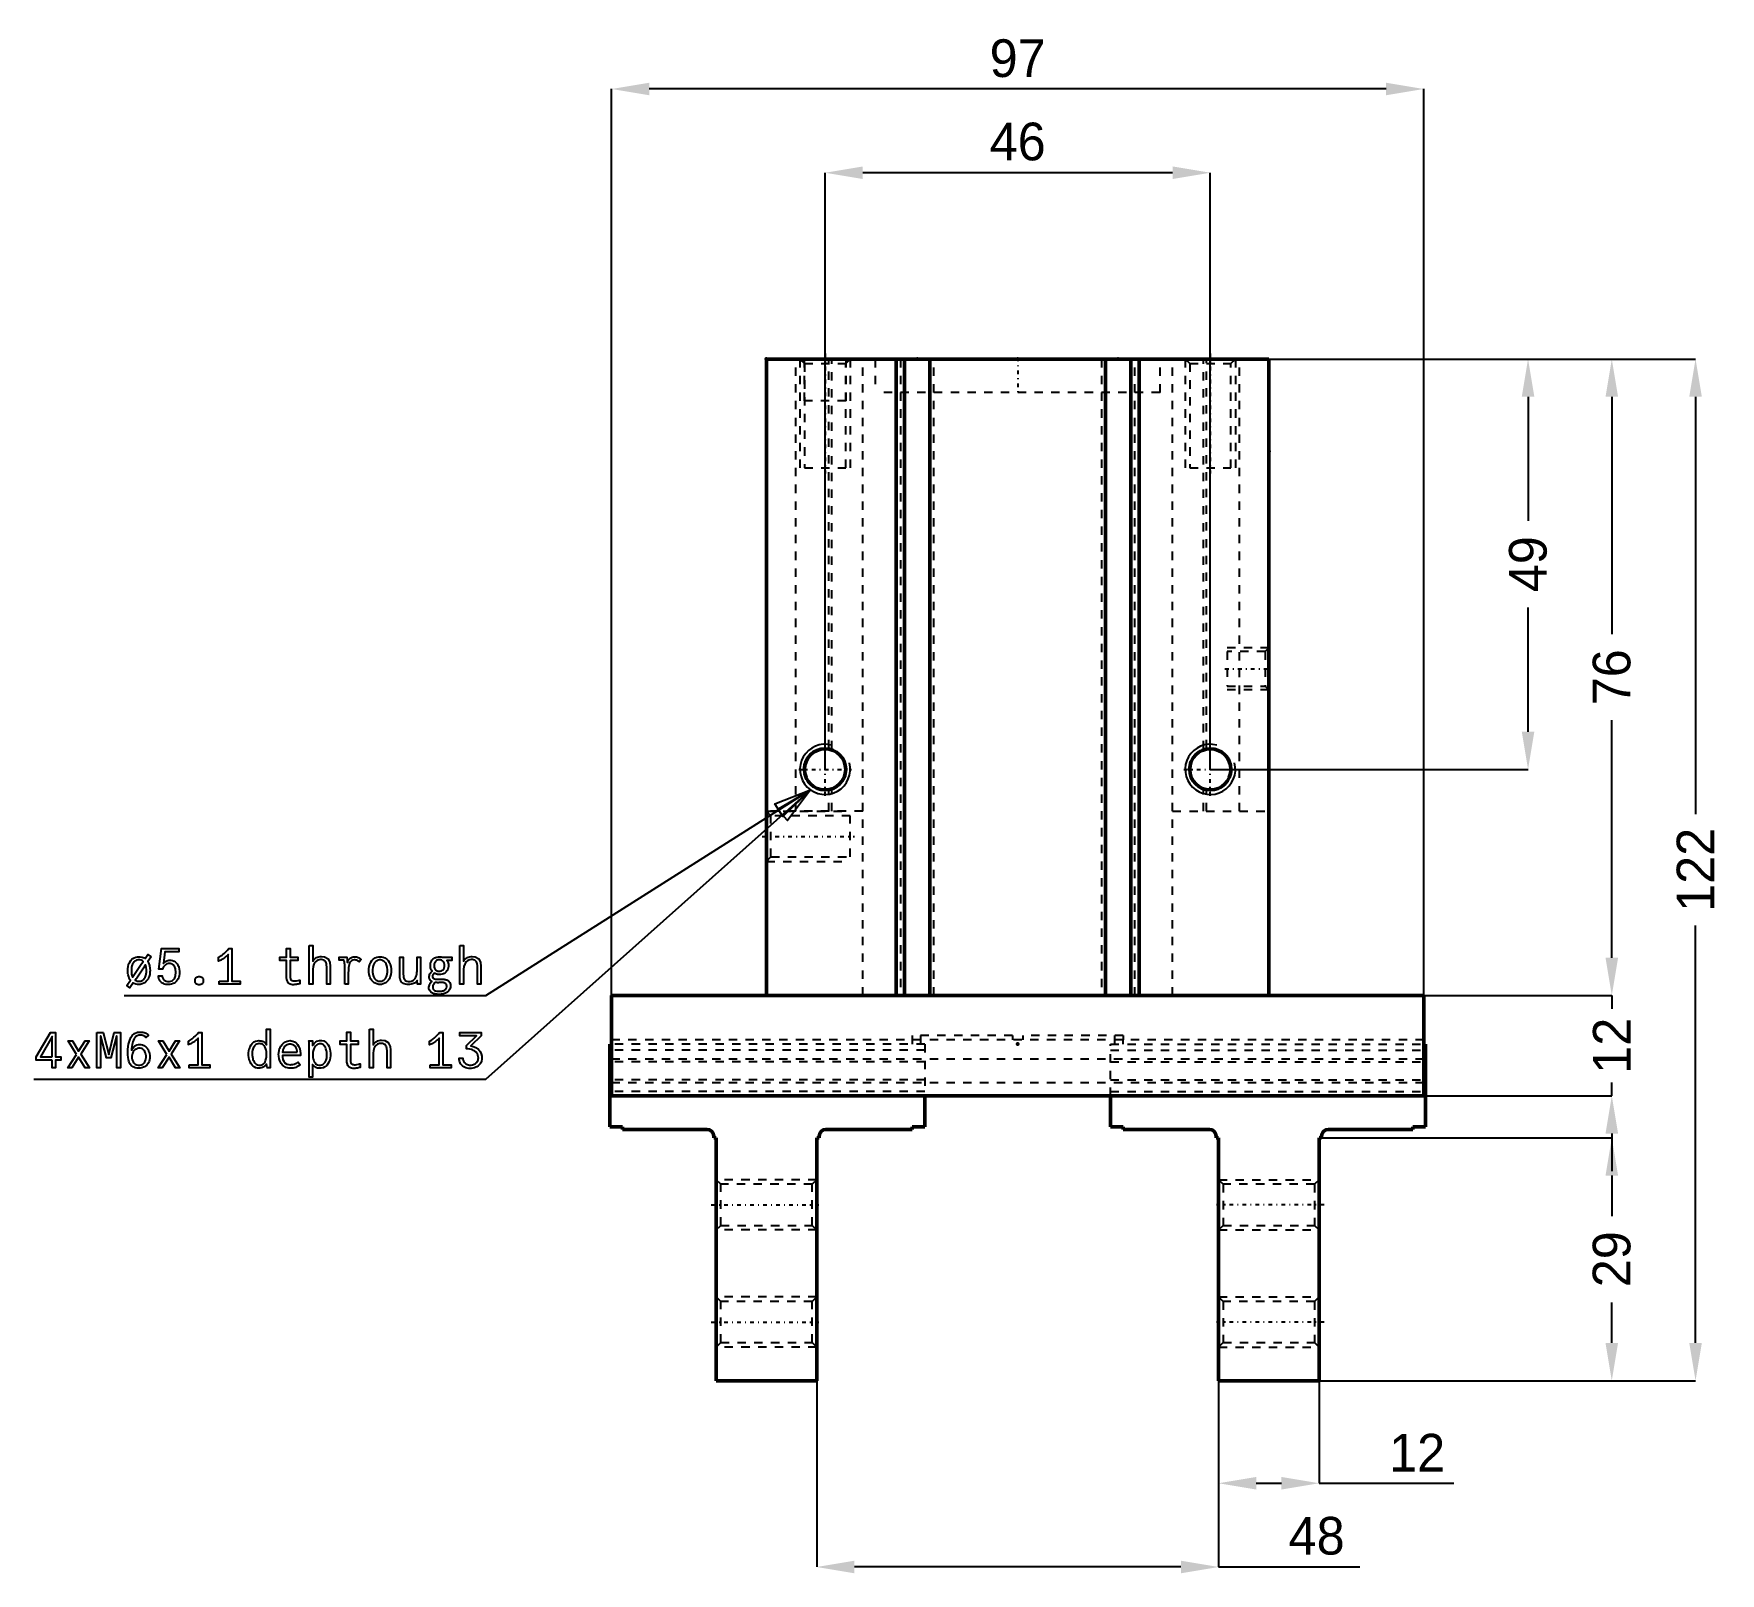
# Model space of a CAD drawing. Header units: millimetres. Extents: x -118 to 84, y -145 to 39.
import ezdxf

# ---------------------------------------------------------------- set-up
doc = ezdxf.new("R2010")
doc.units = ezdxf.units.MM
doc.linetypes.add('Center', pattern=[1.5, 0.45, -0.5, 0.05, -0.5])
doc.linetypes.add('Dashed', pattern=[2, 1, -1])
for name, color, linetype, lineweight in [('2d ConnectionPoints', 7, 'Continuous', 50), ('AM_0', 7, 'Continuous', 50), ('AM_4', 3, 'Continuous', 25), ('AM_5', 3, 'Continuous', 25), ('AM_7', 7, 'Center', 25), ('AM_9', 6, 'Dashed', 25)]:
    doc.layers.add(name, color=color, linetype=linetype, lineweight=lineweight)
doc.dimstyles.new('ISO-25', dxfattribs={"dimtxt": 2.5, "dimasz": 2.5, "dimexe": 1.25, "dimexo": 0.625, "dimtad": 1, "dimtxsty": 'Standard', "dimcen": 2.5, "dimadec": 0, "dimazin": 0, "dimtfac": 1, "dimtmove": 0, "dimatfit": 3, "dimfxl": 0, "dimarcsym": 0})

msp = doc.modelspace()

# ---------------------------------------------------------------- blocks, each defined once
blk = doc.blocks.new('1_MHZ2_32S_Finger_0__1_0_in_MHZ2_32S_48_0__4')
at = {"layer": 'AM_0'}
for p, q in [((-48.5, -81.8), (-48.7, -81.8)), ((-48.7, -81.8), (-48.7, -91.7)), ((-48.5, -82.53), (-48.7, -82.53)), ((-48.5, -87.47), (-48.7, -87.47)), ((-11.1, -88), (-11.1, -91.7)), ((-47.2, -91.7), (-48.7, -91.7)), ((-47.2, -91.7), (-47.2, -92)), ((-47.2, -92), (-37.1, -92)), ((-22.9, -92), (-12.6, -92)), ((-12.6, -92), (-12.6, -91.7)), ((-11.1, -91.7), (-12.6, -91.7)), ((-36.3, -92.8), (-36.3, -93)), ((-36.3, -93), (-36, -93)), ((-36, -93), (-36, -122)), ((-24, -122), (-24, -93)), ((-24, -93), (-23.7, -93)), ((-23.7, -93), (-23.7, -92.8)), ((-36, -122), (-24, -122))]:
    blk.add_line(p, q, dxfattribs=at)
for centre, start, end in [((-37.1, -92.8), 0, 90), ((-22.9, -92.8), 90, 180)]:
    blk.add_arc(centre, 0.8, start, end, dxfattribs=at)
at = {"layer": 'AM_4'}
for p, q in [((-48.5, -83.94), (-48.7, -83.94)), ((-48.5, -86.06), (-48.7, -86.06))]:
    blk.add_line(p, q, dxfattribs=at)
at = {"layer": 'AM_5', "linetype": 'Dashed'}
for p, q in [((-24, -98), (-36, -98)), ((-24, -104), (-36, -104)), ((-24, -112), (-36, -112)), ((-24, -118), (-36, -118))]:
    blk.add_line(p, q, dxfattribs=at)
at = {"layer": 'AM_7'}
for p, q in [((-36.6, -101), (-23.4, -101)), ((-36.6, -115), (-23.4, -115))]:
    blk.add_line(p, q, dxfattribs=at)
at = {"layer": 'AM_9'}
for p, q in [((-11.1, -81.8), (-48.5, -81.8)), ((-11.1, -82.53), (-48.5, -82.53)), ((-12.6, -81.3), (-12.6, -81.8)), ((-11.6, -80.8), (-11.6, -81.8)), ((-11.1, -81.8), (-11.1, -88)), ((-11.1, -83.94), (-48.5, -83.94)), ((-11.1, -86.06), (-48.5, -86.06)), ((-11.1, -87.47), (-48.5, -87.47)), ((-35.46, -98.54), (-36, -98)), ((-24.54, -98.54), (-35.46, -98.54)), ((-35.46, -103.46), (-35.46, -98.54)), ((-24, -98), (-24.54, -98.54)), ((-24.54, -103.46), (-24.54, -98.54)), ((-36, -104), (-35.46, -103.46)), ((-35.46, -103.46), (-24.54, -103.46)), ((-24.54, -103.46), (-24, -104)), ((-35.46, -112.54), (-36, -112)), ((-24.54, -112.54), (-35.46, -112.54)), ((-35.46, -117.46), (-35.46, -112.54)), ((-24, -112), (-24.54, -112.54)), ((-24.54, -117.46), (-24.54, -112.54)), ((-36, -118), (-35.46, -117.46)), ((-35.46, -117.46), (-24.54, -117.46)), ((-24.54, -117.46), (-24, -118))]:
    blk.add_line(p, q, dxfattribs=at)
blk = doc.blocks.new('2_MHZ2_32S_Finger_0__2_0_in_MHZ2_32S_48_0__4')
at = {"layer": 'AM_0'}
for p, q in [((48.5, -81.8), (48.7, -81.8)), ((48.5, -82.53), (48.7, -82.53)), ((48.7, -91.7), (48.7, -81.8)), ((11.1, -91.7), (11.1, -88)), ((48.5, -87.47), (48.7, -87.47)), ((11.1, -91.7), (12.6, -91.7)), ((12.6, -92), (12.6, -91.7)), ((22.9, -92), (12.6, -92)), ((47.2, -92), (37.1, -92)), ((47.2, -91.7), (47.2, -92)), ((47.2, -91.7), (48.7, -91.7)), ((23.7, -93), (23.7, -92.8)), ((24, -93), (23.7, -93)), ((24, -122), (24, -93)), ((36, -93), (36, -122)), ((36.3, -93), (36, -93)), ((36.3, -92.8), (36.3, -93)), ((36, -122), (24, -122))]:
    blk.add_line(p, q, dxfattribs=at)
for centre, start, end in [((22.9, -92.8), 0, 90), ((37.1, -92.8), 90, 180)]:
    blk.add_arc(centre, 0.8, start, end, dxfattribs=at)
at = {"layer": 'AM_4'}
for p, q in [((48.5, -83.94), (48.7, -83.94)), ((48.5, -86.06), (48.7, -86.06))]:
    blk.add_line(p, q, dxfattribs=at)
at = {"layer": 'AM_5', "linetype": 'Dashed'}
for p, q in [((24, -98), (36, -98)), ((24, -104), (36, -104)), ((24, -112), (36, -112)), ((24, -118), (36, -118))]:
    blk.add_line(p, q, dxfattribs=at)
at = {"layer": 'AM_7'}
for p, q in [((36.6, -101), (23.4, -101)), ((36.6, -115), (23.4, -115))]:
    blk.add_line(p, q, dxfattribs=at)
at = {"layer": 'AM_9'}
for p, q in [((11.1, -81.8), (48.5, -81.8)), ((11.1, -88), (11.1, -81.8)), ((11.1, -82.53), (48.5, -82.53)), ((11.6, -81.8), (11.6, -80.8)), ((12.6, -81.8), (12.6, -81.3)), ((11.1, -83.94), (48.5, -83.94)), ((11.1, -86.06), (48.5, -86.06)), ((11.1, -87.47), (48.5, -87.47)), ((24.54, -98.54), (24, -98)), ((35.46, -98.54), (24.54, -98.54)), ((24.54, -98.54), (24.54, -103.46)), ((36, -98), (35.46, -98.54)), ((35.46, -98.54), (35.46, -103.46)), ((24, -104), (24.54, -103.46)), ((24.54, -103.46), (35.46, -103.46)), ((35.46, -103.46), (36, -104)), ((24.54, -112.54), (24, -112)), ((35.46, -112.54), (24.54, -112.54)), ((24.54, -112.54), (24.54, -117.46)), ((36, -112), (35.46, -112.54)), ((35.46, -112.54), (35.46, -117.46)), ((24, -118), (24.54, -117.46)), ((24.54, -117.46), (35.46, -117.46)), ((35.46, -117.46), (36, -118))]:
    blk.add_line(p, q, dxfattribs=at)
blk = doc.blocks.new('3_MHZ2_32S_Body_0__0_in_MHZ2_32S_48_0__4')
at = {"layer": 'AM_0'}
for p, q in [((30, 0), (-30, 0)), ((-30, -76), (-30, 0)), ((-14.5, -76), (-14.5, 0)), ((-13.5, 0), (-13.5, -76)), ((-10.5, -76), (-10.5, 0)), ((10.5, 0), (10.5, -76)), ((13.5, -76), (13.5, 0)), ((14.5, -76), (14.5, 0)), ((30, -76), (30, 0)), ((-48.5, -76), (-48.5, -88)), ((48.5, -76), (-48.5, -76)), ((48.5, -76), (48.5, -88)), ((48.5, -88), (-48.5, -88))]:
    blk.add_line(p, q, dxfattribs=at)
for centre in [(-23, -49), (23, -49)]:
    blk.add_circle(centre, 2.46, dxfattribs=at)
at = {"layer": 'AM_5', "linetype": 'Dashed'}
for p, q in [((20, 0), (20, -13)), ((26, 0), (26, -13)), ((-26, 0), (-26, -13)), ((-20, 0), (-20, -13)), ((30, -34.5), (25, -34.5)), ((30, -39.5), (25, -39.5)), ((-30, -54), (-20, -54)), ((-30, -60), (-20, -60))]:
    blk.add_line(p, q, dxfattribs=at)
at = {"layer": 'AM_5'}
for centre in [(-23, -49), (23, -49)]:
    blk.add_arc(centre, 3, 75, 15, dxfattribs=at)
at = {"layer": 'AM_7'}
for p, q in [((-23, 0.65), (-23, -13.65)), ((0, 0.2), (0, -4.2)), ((23, 0.65), (23, -13.65)), ((24.75, -37), (30.25, -37)), ((-23, -52.15), (-23, -45.85)), ((23, -52.15), (23, -45.85)), ((-26.15, -49), (-19.85, -49)), ((19.85, -49), (26.15, -49)), ((-30.5, -57), (-19.5, -57))]:
    blk.add_line(p, q, dxfattribs=at)
at = {"layer": 'AM_9'}
for p, q in [((-26.5, -54), (-26.5, 0)), ((-25.5, 0), (-25.5, -5)), ((-22.55, -46.49), (-22.55, 0)), ((-22.2, -46.58), (-22.2, 0)), ((-20.5, -5), (-20.5, 0)), ((-18.5, -76), (-18.5, 0)), ((-17, 0), (-17, -4)), ((-14, 0), (-14, -76)), ((-10, -76), (-10, 0)), ((10, 0), (10, -76)), ((14, -76), (14, 0)), ((17, -4), (17, 0)), ((18.5, -76), (18.5, 0)), ((20, 0), (20.54, -0.54)), ((22.2, -46.58), (22.2, 0)), ((22.55, -46.49), (22.55, 0)), ((25.46, -0.54), (26, 0)), ((26.5, -54), (26.5, 0)), ((-26, 0), (-25.46, -0.54)), ((-25.46, -0.54), (-25.46, -13)), ((-25.46, -0.54), (-20.54, -0.54)), ((-20.54, -0.54), (-20, 0)), ((-20.54, -13), (-20.54, -0.54)), ((20.54, -0.54), (20.54, -13)), ((20.54, -0.54), (25.46, -0.54)), ((25.46, -13), (25.46, -0.54)), ((17, -4), (-17, -4)), ((-20.5, -5), (-25.5, -5)), ((-25.46, -13), (-20.54, -13)), ((20.54, -13), (25.46, -13)), ((25, -34.93), (25, -39.07)), ((29.57, -34.93), (25, -34.93)), ((30, -34.5), (29.57, -34.93)), ((29.57, -34.93), (29.57, -39.07)), ((25, -39.07), (29.57, -39.07)), ((29.57, -39.07), (30, -39.5)), ((-22.55, -54), (-22.55, -51.51)), ((-22.2, -54), (-22.2, -51.42)), ((22.2, -54), (22.2, -51.42)), ((22.55, -54), (22.55, -51.51)), ((-18.5, -54), (-30, -54)), ((-29.46, -54.54), (-30, -54)), ((18.5, -54), (30, -54)), ((-20, -54.54), (-29.46, -54.54)), ((-29.46, -59.46), (-29.46, -54.54)), ((-20, -59.46), (-20, -54.54)), ((-30, -60), (-29.46, -59.46)), ((-29.46, -59.46), (-20, -59.46)), ((48.5, -81.3), (-48.5, -81.3)), ((-0.6, -80.8), (-12.6, -80.8)), ((-12.6, -80.8), (-12.6, -81.3)), ((-0.6, -80.8), (-0.6, -81.3)), ((0.6, -80.8), (0.6, -81.3)), ((12.6, -80.8), (0.6, -80.8)), ((12.6, -80.8), (12.6, -81.3)), ((-48.5, -83.55), (48.5, -83.55)), ((48.5, -86.45), (-48.5, -86.45))]:
    blk.add_line(p, q, dxfattribs=at)
for centre in [(-23, -49), (23, -49)]:
    blk.add_circle(centre, 2.55, dxfattribs=at)
blk = doc.blocks.new('*D4')
at = {"layer": 'AM_5', "color": 0, "lineweight": -2}
for p, q in [((30, 0), (60.95, 0)), ((60.95, -4.5), (60.95, -19.32)), ((60.95, -44.5), (60.95, -29.68)), ((23, -49), (60.95, -49))]:
    blk.add_line(p, q, dxfattribs=at)
at = {"layer": 'AM_5', "color": 0}
for points in [[(61.7, -4.5), (60.2, -4.5), (60.95, 0)], [(60.2, -44.5), (61.7, -44.5), (60.95, -49)]]:
    blk.add_solid(points, dxfattribs=at)
at = {"layer": 'Defpoints', "color": 0}
for p in [(30, 0), (60.95, 0), (23, -49)]:
    blk.add_point(p, dxfattribs=at)
at = {"layer": 'AM_5', "color": 0, "insert": (60.95, -24.5), "char_height": 4.5, "attachment_point": 5, "rotation": 90}
blk.add_mtext('49', dxfattribs=at)
blk = doc.blocks.new('*D5')
at = {"layer": 'AM_5', "color": 0, "lineweight": -2}
for p, q in [((30, 0), (70.95, 0)), ((70.95, -4.5), (70.95, -32.87)), ((70.95, -71.5), (70.95, -43.13)), ((48.5, -76), (70.95, -76))]:
    blk.add_line(p, q, dxfattribs=at)
at = {"layer": 'AM_5', "color": 0}
for points in [[(71.7, -4.5), (70.2, -4.5), (70.95, 0)], [(70.2, -71.5), (71.7, -71.5), (70.95, -76)]]:
    blk.add_solid(points, dxfattribs=at)
at = {"layer": 'Defpoints', "color": 0}
for p in [(30, 0), (48.5, -76), (70.95, -76)]:
    blk.add_point(p, dxfattribs=at)
at = {"layer": 'AM_5', "color": 0, "insert": (70.95, -38), "char_height": 4.5, "attachment_point": 5, "rotation": 90}
blk.add_mtext('76', dxfattribs=at)
blk = doc.blocks.new('*D6')
at = {"layer": 'AM_5', "color": 0, "lineweight": -2}
for p, q in [((-30, 0), (80.95, 0)), ((80.95, -4.5), (80.95, -54.36)), ((80.95, -117.5), (80.95, -67.64)), ((36, -122), (80.95, -122))]:
    blk.add_line(p, q, dxfattribs=at)
at = {"layer": 'AM_5', "color": 0}
for points in [[(81.7, -4.5), (80.2, -4.5), (80.95, 0)], [(80.2, -117.5), (81.7, -117.5), (80.95, -122)]]:
    blk.add_solid(points, dxfattribs=at)
at = {"layer": 'Defpoints', "color": 0}
for p in [(-30, 0), (80.95, 0), (36, -122)]:
    blk.add_point(p, dxfattribs=at)
at = {"layer": 'AM_5', "color": 0, "insert": (80.95, -61), "char_height": 4.5, "attachment_point": 5, "rotation": 90}
blk.add_mtext('122', dxfattribs=at)
blk = doc.blocks.new('*D7')
at = {"layer": 'AM_5', "color": 0, "lineweight": -2}
for p, q in [((-48.5, -88), (-48.5, 32.25)), ((44, 32.25), (-44, 32.25)), ((48.5, -76), (48.5, 32.25))]:
    blk.add_line(p, q, dxfattribs=at)
at = {"layer": 'AM_5', "color": 0}
for points in [[(-44, 33), (-44, 31.5), (-48.5, 32.25)], [(44, 31.5), (44, 33), (48.5, 32.25)]]:
    blk.add_solid(points, dxfattribs=at)
at = {"layer": 'Defpoints', "color": 0}
for p in [(-48.5, 32.25), (48.5, -76), (-48.5, -88)]:
    blk.add_point(p, dxfattribs=at)
at = {"layer": 'AM_5', "color": 0, "insert": (0, 35.9), "char_height": 4.5, "attachment_point": 5}
blk.add_mtext('97', dxfattribs=at)
blk = doc.blocks.new('*D8')
at = {"layer": 'AM_5', "color": 0, "lineweight": -2}
for p, q in [((24, -122), (24, -134.25)), ((36, -122), (36, -134.25)), ((28.5, -134.25), (31.5, -134.25)), ((36, -134.25), (52.09, -134.25))]:
    blk.add_line(p, q, dxfattribs=at)
at = {"layer": 'AM_5', "color": 0}
for points in [[(28.5, -133.5), (28.5, -135), (24, -134.25)], [(31.5, -135), (31.5, -133.5), (36, -134.25)]]:
    blk.add_solid(points, dxfattribs=at)
at = {"layer": 'Defpoints', "color": 0}
for p in [(24, -122), (36, -122), (36, -134.25)]:
    blk.add_point(p, dxfattribs=at)
at = {"layer": 'AM_5', "color": 0, "insert": (47.7, -130.6), "char_height": 4.5, "attachment_point": 5}
blk.add_mtext('12', dxfattribs=at)
blk = doc.blocks.new('*D9')
at = {"layer": 'AM_5', "color": 0, "lineweight": -2}
for p, q in [((-23, -49), (-23, 22.25)), ((18.5, 22.25), (-18.5, 22.25)), ((23, -49), (23, 22.25))]:
    blk.add_line(p, q, dxfattribs=at)
at = {"layer": 'AM_5', "color": 0}
for points in [[(-18.5, 23), (-18.5, 21.5), (-23, 22.25)], [(18.5, 21.5), (18.5, 23), (23, 22.25)]]:
    blk.add_solid(points, dxfattribs=at)
at = {"layer": 'Defpoints', "color": 0}
for p in [(-23, 22.25), (-23, -49), (23, -49)]:
    blk.add_point(p, dxfattribs=at)
at = {"layer": 'AM_5', "color": 0, "insert": (0, 25.95), "char_height": 4.5, "attachment_point": 5}
blk.add_mtext('46', dxfattribs=at)
blk = doc.blocks.new('*D10')
at = {"layer": 'AM_5', "color": 0, "lineweight": -2}
for p, q in [((36, -93), (70.95, -93)), ((70.95, -97.5), (70.95, -102.35)), ((70.95, -117.5), (70.95, -112.65)), ((36, -122), (70.95, -122))]:
    blk.add_line(p, q, dxfattribs=at)
at = {"layer": 'AM_5', "color": 0}
for points in [[(71.7, -97.5), (70.2, -97.5), (70.95, -93)], [(70.2, -117.5), (71.7, -117.5), (70.95, -122)]]:
    blk.add_solid(points, dxfattribs=at)
at = {"layer": 'Defpoints', "color": 0}
for p in [(36, -93), (36, -122), (70.95, -122)]:
    blk.add_point(p, dxfattribs=at)
at = {"layer": 'AM_5', "color": 0, "insert": (70.95, -107.5), "char_height": 4.5, "attachment_point": 5, "rotation": 90}
blk.add_mtext('29', dxfattribs=at)
blk = doc.blocks.new('*D11')
at = {"layer": 'AM_5', "color": 0, "lineweight": -2}
for p, q in [((70.95, -71.5), (70.95, -67)), ((48.5, -76), (70.95, -76)), ((70.95, -76), (70.95, -77.61)), ((70.95, -88), (70.95, -86.39)), ((48.5, -88), (70.95, -88)), ((70.95, -92.5), (70.95, -97))]:
    blk.add_line(p, q, dxfattribs=at)
at = {"layer": 'AM_5', "color": 0}
for points in [[(70.2, -71.5), (71.7, -71.5), (70.95, -76)], [(71.7, -92.5), (70.2, -92.5), (70.95, -88)]]:
    blk.add_solid(points, dxfattribs=at)
at = {"layer": 'Defpoints', "color": 0}
for p in [(48.5, -76), (48.5, -88), (70.95, -88)]:
    blk.add_point(p, dxfattribs=at)
at = {"layer": 'AM_5', "color": 0, "insert": (70.95, -82), "char_height": 4.5, "attachment_point": 5, "rotation": 90}
blk.add_mtext('12', dxfattribs=at)
blk = doc.blocks.new('*D12')
at = {"layer": 'AM_5', "color": 0, "lineweight": -2}
for p, q in [((-24, -122), (-24, -144.25)), ((24, -122), (24, -144.25)), ((19.5, -144.25), (-19.5, -144.25)), ((24, -144.25), (40.88, -144.25))]:
    blk.add_line(p, q, dxfattribs=at)
at = {"layer": 'AM_5', "color": 0}
for points in [[(-19.5, -143.5), (-19.5, -145), (-24, -144.25)], [(19.5, -145), (19.5, -143.5), (24, -144.25)]]:
    blk.add_solid(points, dxfattribs=at)
at = {"layer": 'Defpoints', "color": 0}
for p in [(-24, -122), (24, -122), (-24, -144.25)]:
    blk.add_point(p, dxfattribs=at)
at = {"layer": 'AM_5', "color": 0, "insert": (35.7, -140.55), "char_height": 4.5, "attachment_point": 5}
blk.add_mtext('48', dxfattribs=at)

# ---------------------------------------------------------------- dimensions: what is measured, and where the dimension line sits
at = {"layer": 'AM_5'}
for base, p1, p2, text, picture, middle in [((-48.5, 32.25), (48.5, -76), (-48.5, -88), '97', '*D7', (0, 32.25)), ((-23, 22.25), (23, -49), (-23, -49), '46', '*D9', (0, 22.25)), ((-24, -144.25), (24, -122), (-24, -122), '48', '*D12', (35.7, -144.25)), ((36, -134.25), (24, -122), (36, -122), '12', '*D8', (47.7, -134.25))]:
    dim = msp.add_linear_dim(base=base, p1=p1, p2=p2, text=text, dimstyle='ISO-25', override={"dimtxt": 4.5, "dimasz": 4.5, "dimexe": 0, "dimexo": 0, "dimgap": 1.35}, dxfattribs=at)
    dim.commit()
    dim.dimension.update_dxf_attribs({"geometry": picture, "text_midpoint": middle, "dimtype": 160})
for base, p1, p2, text, picture, middle in [((80.95, 0), (36, -122), (-30, 0), '122', '*D6', (80.95, -61)), ((60.95, 0), (23, -49), (30, 0), '49', '*D4', (60.95, -24.5)), ((70.95, -76), (30, 0), (48.5, -76), '76', '*D5', (70.95, -38)), ((70.95, -88), (48.5, -76), (48.5, -88), '12', '*D11', (70.95, -82)), ((70.95, -122), (36, -93), (36, -122), '29', '*D10', (70.95, -107.5))]:
    dim = msp.add_linear_dim(base=base, p1=p1, p2=p2, angle=90, text=text, dimstyle='ISO-25', override={"dimtxt": 4.5, "dimasz": 4.5, "dimexe": 0, "dimexo": 0, "dimgap": 1.35}, dxfattribs=at)
    dim.commit()
    dim.dimension.update_dxf_attribs({"geometry": picture, "text_midpoint": middle, "dimtype": 160, "text_rotation": 90})

# ---------------------------------------------------------------- linework, layer by layer
at = {"layer": '2d ConnectionPoints'}
for p in [(-30, 0), (-12, 0), (0, 0), (12, 0), (30, -11), (0, -81.8), (0, -81.8), (0, -81.8)]:
    msp.add_point(p, dxfattribs=at)
at = {"layer": 'AM_5'}
for p, q in [((-63.5, -86), (-24.721, -51.457)), ((-63.5, -76), (-24.721, -51.457)), ((-106.7, -76), (-63.5, -76)), ((-117.5, -86), (-63.5, -86))]:
    msp.add_line(p, q, dxfattribs=at)
for points in [[(-24.721, -51.457), (-28.042, -54.624), (-29.004, -53.103), (-24.721, -51.457)], [(-24.721, -51.457), (-27.482, -55.123), (-28.68, -53.779), (-24.721, -51.457)], [(-101.406, -74.703), (-101.406, -74.703), (-101.538, -74.698), (-101.727, -74.674), (-101.727, -74.674), (-101.903, -74.631), (-102.015, -74.59), (-102.015, -74.59), (-102.119, -74.54), (-102.259, -74.446), (-102.259, -74.446), (-102.38, -74.33), (-102.449, -74.241), (-102.449, -74.241), (-102.508, -74.141), (-102.571, -73.973), (-102.571, -73.973), (-102.605, -73.783), (-102.612, -73.644), (-102.155, -73.644), (-102.155, -73.644), (-102.147, -73.775), (-102.102, -73.947), (-102.102, -73.947), (-102.02, -74.087), (-101.943, -74.164), (-101.943, -74.164), (-101.853, -74.228), (-101.699, -74.296), (-101.699, -74.296), (-101.521, -74.333), (-101.389, -74.34), (-101.389, -74.34), (-101.276, -74.334), (-101.121, -74.301), (-101.121, -74.301), (-100.985, -74.241), (-100.903, -74.185), (-100.903, -74.185), (-100.83, -74.119), (-100.736, -74.006), (-100.736, -74.006), (-100.66, -73.875), (-100.62, -73.778), (-100.62, -73.778), (-100.587, -73.676), (-100.552, -73.515), (-100.552, -73.515), (-100.533, -73.346), (-100.529, -73.228), (-100.529, -73.228), (-100.532, -73.121), (-100.551, -72.965), (-100.551, -72.965), (-100.585, -72.815), (-100.617, -72.718), (-100.617, -72.718), (-100.655, -72.626), (-100.727, -72.503), (-100.727, -72.503), (-100.815, -72.396), (-100.883, -72.333), (-100.883, -72.333), (-100.958, -72.281), (-101.082, -72.224), (-101.082, -72.224), (-101.223, -72.193), (-101.325, -72.187), (-101.325, -72.187), (-101.433, -72.194), (-101.586, -72.232), (-101.586, -72.232), (-101.728, -72.301), (-101.816, -72.366), (-101.816, -72.366), (-101.896, -72.442), (-101.994, -72.577), (-101.994, -72.577), (-102.068, -72.735), (-102.103, -72.854), (-102.547, -72.854), (-102.243, -70.397), (-100.178, -70.397), (-100.178, -70.777), (-101.828, -70.777), (-102.015, -72.184), (-102.015, -72.184), (-101.953, -72.109), (-101.856, -72.01), (-101.856, -72.01), (-101.755, -71.929), (-101.684, -71.884), (-101.684, -71.884), (-101.61, -71.848), (-101.491, -71.809), (-101.491, -71.809), (-101.36, -71.788), (-101.266, -71.784), (-101.266, -71.784), (-101.123, -71.791), (-100.922, -71.832), (-100.922, -71.832), (-100.74, -71.907), (-100.628, -71.977), (-100.628, -71.977), (-100.526, -72.059), (-100.391, -72.204), (-100.391, -72.204), (-100.28, -72.374), (-100.219, -72.502), (-100.219, -72.502), (-100.168, -72.637), (-100.114, -72.852), (-100.114, -72.852), (-100.084, -73.081), (-100.078, -73.24), (-100.078, -73.24), (-100.085, -73.408), (-100.12, -73.646), (-100.12, -73.646), (-100.185, -73.865), (-100.245, -74.002), (-100.245, -74.002), (-100.317, -74.129), (-100.446, -74.297), (-100.446, -74.297), (-100.598, -74.439), (-100.713, -74.518), (-100.713, -74.518), (-100.837, -74.585), (-101.037, -74.657), (-101.037, -74.657), (-101.253, -74.695), (-101.406, -74.703)], [(-95.353, -74.276), (-94.277, -74.276), (-94.277, -71.111), (-94.277, -71.111), (-94.335, -71.169), (-94.432, -71.26), (-94.432, -71.26), (-94.543, -71.355), (-94.625, -71.421), (-94.625, -71.421), (-94.709, -71.486), (-94.837, -71.579), (-94.837, -71.579), (-94.965, -71.665), (-95.052, -71.719), (-95.052, -71.719), (-95.136, -71.768), (-95.253, -71.827), (-95.253, -71.827), (-95.359, -71.87), (-95.423, -71.889), (-95.423, -71.444), (-95.423, -71.444), (-95.343, -71.406), (-95.217, -71.334), (-95.217, -71.334), (-95.084, -71.244), (-94.992, -71.174), (-94.992, -71.174), (-94.899, -71.098), (-94.763, -70.982), (-94.763, -70.982), (-94.633, -70.861), (-94.549, -70.777), (-94.549, -70.777), (-94.469, -70.695), (-94.362, -70.58), (-94.362, -70.58), (-94.271, -70.474), (-94.218, -70.409), (-93.844, -70.409), (-93.844, -74.276), (-92.867, -74.276), (-92.867, -74.65), (-95.353, -74.65), (-95.353, -74.276)], [(-86.503, -74.714), (-86.503, -74.714), (-86.604, -74.71), (-86.744, -74.687), (-86.744, -74.687), (-86.868, -74.644), (-86.944, -74.605), (-86.944, -74.605), (-87.012, -74.557), (-87.101, -74.474), (-87.101, -74.474), (-87.174, -74.375), (-87.214, -74.3), (-87.214, -74.3), (-87.247, -74.22), (-87.282, -74.092), (-87.282, -74.092), (-87.301, -73.953), (-87.305, -73.854), (-87.305, -71.842), (-88.112, -71.842), (-88.112, -71.433), (-87.305, -71.433), (-87.305, -70.374), (-86.884, -70.374), (-86.884, -71.433), (-85.971, -71.433), (-85.971, -71.842), (-86.884, -71.842), (-86.884, -73.708), (-86.884, -73.708), (-86.882, -73.782), (-86.873, -73.883), (-86.873, -73.883), (-86.856, -73.97), (-86.841, -74.021), (-86.841, -74.021), (-86.821, -74.067), (-86.779, -74.127), (-86.779, -74.127), (-86.722, -74.177), (-86.676, -74.205), (-86.676, -74.205), (-86.622, -74.229), (-86.526, -74.254), (-86.526, -74.254), (-86.41, -74.267), (-86.322, -74.27), (-86.322, -74.27), (-86.257, -74.266), (-86.12, -74.246), (-86.12, -74.246), (-85.934, -74.21), (-85.784, -74.176), (-85.725, -74.164), (-85.725, -74.603), (-85.725, -74.603), (-85.809, -74.621), (-85.931, -74.646), (-85.931, -74.646), (-86.05, -74.669), (-86.127, -74.682), (-86.127, -74.682), (-86.204, -74.694), (-86.317, -74.706), (-86.317, -74.706), (-86.429, -74.713), (-86.503, -74.714)], [(-84.6, -70.029), (-84.179, -70.029), (-84.179, -71.895), (-84.179, -71.895), (-84.105, -71.792), (-83.98, -71.658), (-83.98, -71.658), (-83.838, -71.546), (-83.734, -71.485), (-83.734, -71.485), (-83.625, -71.435), (-83.455, -71.38), (-83.455, -71.38), (-83.277, -71.35), (-83.155, -71.345), (-83.155, -71.345), (-82.772, -71.391), (-82.356, -71.633), (-82.356, -71.633), (-82.133, -72.082), (-82.09, -72.497), (-82.09, -74.65), (-82.511, -74.65), (-82.511, -72.684), (-82.511, -72.684), (-82.513, -72.569), (-82.523, -72.41), (-82.523, -72.41), (-82.541, -72.269), (-82.558, -72.184), (-82.558, -72.184), (-82.581, -72.106), (-82.633, -72), (-82.633, -72), (-82.705, -71.906), (-82.764, -71.851), (-82.764, -71.851), (-82.835, -71.803), (-82.964, -71.752), (-82.964, -71.752), (-83.121, -71.724), (-83.243, -71.719), (-83.243, -71.719), (-83.427, -71.734), (-83.665, -71.814), (-83.665, -71.814), (-83.855, -71.963), (-83.955, -72.099), (-83.955, -72.099), (-84.035, -72.264), (-84.123, -72.557), (-84.123, -72.557), (-84.17, -72.906), (-84.179, -73.17), (-84.179, -74.65), (-84.6, -74.65), (-84.6, -70.029)], [(-66.6, -70.029), (-66.179, -70.029), (-66.179, -71.895), (-66.179, -71.895), (-66.105, -71.792), (-65.98, -71.658), (-65.98, -71.658), (-65.838, -71.546), (-65.734, -71.485), (-65.734, -71.485), (-65.625, -71.435), (-65.455, -71.38), (-65.455, -71.38), (-65.277, -71.35), (-65.155, -71.345), (-65.155, -71.345), (-64.772, -71.391), (-64.356, -71.633), (-64.356, -71.633), (-64.133, -72.082), (-64.09, -72.497), (-64.09, -74.65), (-64.511, -74.65), (-64.511, -72.684), (-64.511, -72.684), (-64.513, -72.569), (-64.523, -72.41), (-64.523, -72.41), (-64.541, -72.269), (-64.558, -72.184), (-64.558, -72.184), (-64.581, -72.106), (-64.633, -72), (-64.633, -72), (-64.705, -71.906), (-64.764, -71.851), (-64.764, -71.851), (-64.835, -71.803), (-64.964, -71.752), (-64.964, -71.752), (-65.121, -71.724), (-65.243, -71.719), (-65.243, -71.719), (-65.427, -71.734), (-65.665, -71.814), (-65.665, -71.814), (-65.855, -71.963), (-65.955, -72.099), (-65.955, -72.099), (-66.035, -72.264), (-66.123, -72.557), (-66.123, -72.557), (-66.17, -72.906), (-66.179, -73.17), (-66.179, -74.65), (-66.6, -74.65), (-66.6, -70.029)], [(-103.494, -71.368), (-103.883, -71.936), (-103.883, -71.936), (-103.786, -72.117), (-103.681, -72.423), (-103.681, -72.423), (-103.625, -72.767), (-103.614, -73.018), (-103.614, -73.018), (-103.621, -73.213), (-103.655, -73.487), (-103.655, -73.487), (-103.719, -73.739), (-103.778, -73.894), (-103.778, -73.894), (-103.849, -74.037), (-103.976, -74.227), (-103.976, -74.227), (-104.128, -74.386), (-104.243, -74.475), (-104.243, -74.475), (-104.367, -74.548), (-104.569, -74.628), (-104.569, -74.628), (-104.789, -74.671), (-104.945, -74.679), (-104.945, -74.679), (-105.089, -74.672), (-105.295, -74.634), (-105.295, -74.634), (-105.488, -74.563), (-105.609, -74.498), (-106.004, -75.083), (-106.372, -74.802), (-105.948, -74.179), (-105.948, -74.179), (-106.01, -74.089), (-106.09, -73.943), (-106.09, -73.943), (-106.156, -73.783), (-106.193, -73.669), (-106.193, -73.669), (-106.223, -73.549), (-106.255, -73.359), (-106.255, -73.359), (-106.273, -73.158), (-106.276, -73.018), (-106.276, -73.018), (-106.269, -72.823), (-106.235, -72.55), (-106.235, -72.55), (-106.172, -72.3), (-106.114, -72.146), (-106.114, -72.146), (-106.043, -72.004), (-105.916, -71.818), (-105.916, -71.818), (-105.765, -71.661), (-105.65, -71.574), (-105.65, -71.574), (-105.525, -71.502), (-105.322, -71.424), (-105.322, -71.424), (-105.099, -71.382), (-104.939, -71.374), (-104.939, -71.374), (-104.772, -71.383), (-104.539, -71.43), (-104.539, -71.43), (-104.328, -71.518), (-104.199, -71.599), (-103.857, -71.093), (-103.494, -71.368)], [(-105.843, -73.053), (-105.843, -73.053), (-105.837, -73.225), (-105.806, -73.464), (-105.806, -73.464), (-105.749, -73.678), (-105.697, -73.808), (-105.542, -73.579), (-105.472, -73.451), (-104.658, -72.263), (-104.6, -72.193), (-104.43, -71.944), (-104.43, -71.944), (-104.523, -71.874), (-104.674, -71.797), (-104.674, -71.797), (-104.842, -71.756), (-104.963, -71.748), (-104.963, -71.748), (-105.065, -71.755), (-105.21, -71.788), (-105.21, -71.788), (-105.343, -71.849), (-105.425, -71.905), (-105.425, -71.905), (-105.501, -71.973), (-105.601, -72.096), (-105.601, -72.096), (-105.686, -72.244), (-105.733, -72.357), (-105.733, -72.357), (-105.773, -72.479), (-105.816, -72.679), (-105.816, -72.679), (-105.839, -72.897), (-105.843, -73.053)], [(-104.963, -74.311), (-104.963, -74.311), (-104.855, -74.305), (-104.705, -74.272), (-104.705, -74.272), (-104.567, -74.212), (-104.481, -74.157), (-104.481, -74.157), (-104.403, -74.09), (-104.298, -73.971), (-104.298, -73.971), (-104.21, -73.827), (-104.161, -73.718), (-104.161, -73.718), (-104.12, -73.6), (-104.076, -73.408), (-104.076, -73.408), (-104.052, -73.198), (-104.047, -73.047), (-104.047, -73.047), (-104.052, -72.89), (-104.076, -72.669), (-104.076, -72.669), (-104.122, -72.467), (-104.164, -72.342), (-104.325, -72.579), (-104.395, -72.731), (-105.197, -73.925), (-105.273, -74.001), (-105.395, -74.182), (-105.395, -74.182), (-105.317, -74.228), (-105.192, -74.279), (-105.192, -74.279), (-105.058, -74.306), (-104.963, -74.311)], [(-80.359, -74.65), (-80.359, -74.65), (-80.359, -74.518), (-80.356, -74.245), (-80.356, -74.245), (-80.352, -73.882), (-80.348, -73.591), (-80.342, -73), (-80.342, -73), (-80.342, -72.846), (-80.345, -72.64), (-80.345, -72.64), (-80.35, -72.466), (-80.355, -72.367), (-80.355, -72.367), (-80.36, -72.28), (-80.37, -72.167), (-80.37, -72.167), (-80.382, -72.075), (-80.39, -72.026), (-80.39, -72.026), (-80.399, -71.981), (-80.417, -71.913), (-80.417, -71.913), (-80.437, -71.843), (-80.453, -71.795), (-81.026, -71.795), (-81.026, -71.433), (-80.116, -71.433), (-80.049, -72.07), (-80.049, -72.07), (-80.026, -71.983), (-79.978, -71.862), (-79.978, -71.862), (-79.913, -71.754), (-79.862, -71.688), (-79.862, -71.688), (-79.805, -71.629), (-79.714, -71.551), (-79.714, -71.551), (-79.615, -71.488), (-79.545, -71.453), (-79.545, -71.453), (-79.473, -71.425), (-79.366, -71.394), (-79.366, -71.394), (-79.26, -71.377), (-79.189, -71.374), (-79.189, -71.374), (-79.102, -71.378), (-78.97, -71.397), (-78.97, -71.397), (-78.839, -71.432), (-78.752, -71.465), (-78.752, -71.465), (-78.668, -71.503), (-78.556, -71.568), (-78.556, -71.568), (-78.46, -71.642), (-78.405, -71.696), (-78.651, -71.982), (-78.651, -71.982), (-78.684, -71.95), (-78.746, -71.903), (-78.746, -71.903), (-78.823, -71.857), (-78.884, -71.827), (-78.884, -71.827), (-78.949, -71.801), (-79.054, -71.773), (-79.054, -71.773), (-79.168, -71.757), (-79.248, -71.754), (-79.248, -71.754), (-79.391, -71.77), (-79.571, -71.854), (-79.571, -71.854), (-79.71, -72.009), (-79.78, -72.152), (-79.78, -72.152), (-79.835, -72.326), (-79.894, -72.641), (-79.894, -72.641), (-79.926, -73.021), (-79.932, -73.31), (-79.932, -74.65), (-80.359, -74.65)], [(-76.145, -74.679), (-76.145, -74.679), (-76.3, -74.671), (-76.519, -74.628), (-76.519, -74.628), (-76.72, -74.548), (-76.844, -74.475), (-76.844, -74.475), (-76.959, -74.386), (-77.111, -74.227), (-77.111, -74.227), (-77.239, -74.037), (-77.311, -73.894), (-77.311, -73.894), (-77.37, -73.739), (-77.435, -73.487), (-77.435, -73.487), (-77.469, -73.213), (-77.476, -73.018), (-77.476, -73.018), (-77.469, -72.823), (-77.435, -72.55), (-77.435, -72.55), (-77.372, -72.3), (-77.314, -72.146), (-77.314, -72.146), (-77.243, -72.004), (-77.116, -71.818), (-77.116, -71.818), (-76.965, -71.661), (-76.85, -71.574), (-76.85, -71.574), (-76.725, -71.502), (-76.522, -71.424), (-76.522, -71.424), (-76.299, -71.382), (-76.139, -71.374), (-76.139, -71.374), (-75.981, -71.382), (-75.759, -71.424), (-75.759, -71.424), (-75.557, -71.502), (-75.433, -71.574), (-75.433, -71.574), (-75.318, -71.661), (-75.168, -71.818), (-75.168, -71.818), (-75.043, -72.004), (-74.974, -72.146), (-74.974, -72.146), (-74.916, -72.3), (-74.854, -72.55), (-74.854, -72.55), (-74.821, -72.823), (-74.814, -73.018), (-74.814, -73.018), (-74.821, -73.213), (-74.855, -73.487), (-74.855, -73.487), (-74.919, -73.739), (-74.978, -73.894), (-74.978, -73.894), (-75.049, -74.037), (-75.176, -74.227), (-75.176, -74.227), (-75.328, -74.386), (-75.443, -74.475), (-75.443, -74.475), (-75.567, -74.548), (-75.769, -74.628), (-75.769, -74.628), (-75.989, -74.671), (-76.145, -74.679)], [(-76.163, -74.311), (-76.163, -74.311), (-76.055, -74.305), (-75.905, -74.272), (-75.905, -74.272), (-75.767, -74.212), (-75.681, -74.157), (-75.681, -74.157), (-75.603, -74.09), (-75.498, -73.971), (-75.498, -73.971), (-75.41, -73.827), (-75.361, -73.718), (-75.361, -73.718), (-75.32, -73.6), (-75.276, -73.408), (-75.276, -73.408), (-75.252, -73.198), (-75.247, -73.047), (-75.247, -73.047), (-75.252, -72.891), (-75.275, -72.673), (-75.275, -72.673), (-75.319, -72.474), (-75.36, -72.352), (-75.36, -72.352), (-75.408, -72.24), (-75.496, -72.093), (-75.496, -72.093), (-75.6, -71.971), (-75.678, -71.903), (-75.678, -71.903), (-75.764, -71.848), (-75.903, -71.787), (-75.903, -71.787), (-76.054, -71.755), (-76.163, -71.748), (-76.163, -71.748), (-76.265, -71.755), (-76.41, -71.788), (-76.41, -71.788), (-76.543, -71.849), (-76.625, -71.905), (-76.625, -71.905), (-76.701, -71.973), (-76.801, -72.096), (-76.801, -72.096), (-76.886, -72.244), (-76.933, -72.357), (-76.933, -72.357), (-76.973, -72.479), (-77.016, -72.679), (-77.016, -72.679), (-77.039, -72.897), (-77.043, -73.053), (-77.043, -73.053), (-77.039, -73.203), (-77.016, -73.413), (-77.016, -73.413), (-76.973, -73.605), (-76.933, -73.723), (-76.933, -73.723), (-76.886, -73.831), (-76.801, -73.974), (-76.801, -73.974), (-76.701, -74.092), (-76.625, -74.159), (-76.625, -74.159), (-76.543, -74.213), (-76.41, -74.273), (-76.41, -74.273), (-76.265, -74.305), (-76.163, -74.311)], [(-72.753, -74.691), (-72.753, -74.691), (-72.903, -74.686), (-73.104, -74.658), (-73.104, -74.658), (-73.276, -74.606), (-73.374, -74.558), (-73.374, -74.558), (-73.461, -74.5), (-73.57, -74.396), (-73.57, -74.396), (-73.656, -74.271), (-73.699, -74.176), (-73.699, -74.176), (-73.733, -74.072), (-73.77, -73.895), (-73.77, -73.895), (-73.79, -73.696), (-73.794, -73.55), (-73.794, -71.433), (-73.373, -71.433), (-73.373, -73.316), (-73.373, -73.316), (-73.371, -73.445), (-73.362, -73.619), (-73.362, -73.619), (-73.346, -73.771), (-73.33, -73.86), (-73.33, -73.86), (-73.309, -73.941), (-73.26, -74.052), (-73.26, -74.052), (-73.191, -74.149), (-73.134, -74.205), (-73.134, -74.205), (-73.067, -74.254), (-72.942, -74.306), (-72.942, -74.306), (-72.789, -74.335), (-72.671, -74.34), (-72.671, -74.34), (-72.545, -74.333), (-72.374, -74.296), (-72.374, -74.296), (-72.223, -74.228), (-72.134, -74.164), (-72.134, -74.164), (-72.054, -74.09), (-71.951, -73.964), (-71.951, -73.964), (-71.869, -73.82), (-71.825, -73.714), (-71.825, -73.714), (-71.791, -73.603), (-71.753, -73.43), (-71.753, -73.43), (-71.733, -73.252), (-71.729, -73.129), (-71.729, -71.433), (-71.308, -71.433), (-71.308, -73.954), (-71.308, -73.954), (-71.307, -74.078), (-71.306, -74.258), (-71.306, -74.258), (-71.302, -74.432), (-71.299, -74.545), (-71.296, -74.65), (-71.67, -74.65), (-71.694, -74.194), (-71.694, -74.194), (-71.765, -74.289), (-71.889, -74.413), (-71.889, -74.413), (-72.035, -74.514), (-72.143, -74.568), (-72.143, -74.568), (-72.258, -74.612), (-72.436, -74.66), (-72.436, -74.66), (-72.623, -74.686), (-72.753, -74.691)], [(-69.132, -75.879), (-69.132, -75.879), (-69.233, -75.876), (-69.38, -75.863), (-69.38, -75.863), (-69.523, -75.839), (-69.616, -75.817), (-69.616, -75.817), (-69.706, -75.79), (-69.832, -75.739), (-69.832, -75.739), (-69.949, -75.676), (-70.021, -75.627), (-70.021, -75.627), (-70.129, -75.536), (-70.245, -75.382), (-70.245, -75.382), (-70.308, -75.208), (-70.32, -75.08), (-70.32, -75.08), (-70.316, -74.997), (-70.295, -74.874), (-70.295, -74.874), (-70.255, -74.753), (-70.219, -74.673), (-70.219, -74.673), (-70.177, -74.596), (-70.107, -74.486), (-70.107, -74.486), (-70.03, -74.385), (-69.975, -74.322), (-69.975, -74.322), (-70.035, -74.282), (-70.112, -74.218), (-70.112, -74.218), (-70.171, -74.151), (-70.201, -74.104), (-70.201, -74.104), (-70.225, -74.055), (-70.251, -73.971), (-70.251, -73.971), (-70.264, -73.877), (-70.267, -73.808), (-70.267, -73.808), (-70.264, -73.72), (-70.248, -73.6), (-70.248, -73.6), (-70.219, -73.492), (-70.193, -73.427), (-70.193, -73.427), (-70.158, -73.365), (-70.091, -73.268), (-70.091, -73.268), (-70.003, -73.168), (-69.934, -73.1), (-69.934, -73.059), (-69.934, -73.059), (-69.968, -73.021), (-70.014, -72.956), (-70.014, -72.956), (-70.055, -72.88), (-70.08, -72.823), (-70.08, -72.823), (-70.101, -72.762), (-70.124, -72.658), (-70.124, -72.658), (-70.136, -72.543), (-70.138, -72.459), (-70.138, -72.459), (-70.133, -72.334), (-70.104, -72.156), (-70.104, -72.156), (-70.051, -71.993), (-70.002, -71.892), (-70.002, -71.892), (-69.944, -71.798), (-69.839, -71.673), (-69.839, -71.673), (-69.714, -71.569), (-69.619, -71.51), (-69.619, -71.51), (-69.517, -71.461), (-69.353, -71.408), (-69.353, -71.408), (-69.174, -71.379), (-69.047, -71.374), (-69.047, -71.374), (-69.008, -71.375), (-68.954, -71.377), (-68.954, -71.377), (-68.906, -71.382), (-68.878, -71.387), (-68.878, -71.387), (-68.85, -71.393), (-68.807, -71.405), (-68.807, -71.405), (-68.761, -71.42), (-68.729, -71.433), (-67.57, -71.433), (-67.57, -71.83), (-68.161, -71.83), (-68.161, -71.83), (-68.127, -71.874), (-68.081, -71.948), (-68.081, -71.948), (-68.043, -72.031), (-68.022, -72.091), (-68.022, -72.091), (-68.005, -72.153), (-67.986, -72.25), (-67.986, -72.25), (-67.976, -72.35), (-67.974, -72.418), (-67.974, -72.418), (-67.979, -72.534), (-68.006, -72.7), (-68.006, -72.7), (-68.056, -72.859), (-68.103, -72.961), (-68.103, -72.961), (-68.159, -73.057), (-68.259, -73.186), (-68.259, -73.186), (-68.381, -73.296), (-68.473, -73.36), (-68.473, -73.36), (-68.572, -73.414), (-68.733, -73.472), (-68.733, -73.472), (-68.908, -73.503), (-69.033, -73.509), (-69.033, -73.509), (-69.103, -73.507), (-69.201, -73.498), (-69.201, -73.498), (-69.293, -73.48), (-69.35, -73.464), (-69.35, -73.464), (-69.406, -73.445), (-69.488, -73.411), (-69.488, -73.411), (-69.57, -73.372), (-69.624, -73.343), (-69.624, -73.343), (-69.676, -73.377), (-69.742, -73.429), (-69.742, -73.429), (-69.796, -73.482), (-69.824, -73.518), (-69.824, -73.518), (-69.847, -73.555), (-69.871, -73.613), (-69.871, -73.613), (-69.884, -73.674), (-69.887, -73.717), (-69.887, -73.717), (-69.88, -73.786), (-69.844, -73.875), (-69.844, -73.875), (-69.778, -73.944), (-69.717, -73.98), (-69.717, -73.98), (-69.645, -74.009), (-69.521, -74.039), (-69.521, -74.039), (-69.378, -74.056), (-69.273, -74.059), (-68.957, -74.053), (-68.693, -74.047), (-68.693, -74.047), (-68.618, -74.049), (-68.506, -74.059), (-68.506, -74.059), (-68.397, -74.077), (-68.325, -74.094), (-68.325, -74.094), (-68.256, -74.114), (-68.161, -74.148), (-68.161, -74.148), (-68.077, -74.188), (-68.027, -74.217), (-68.027, -74.217), (-67.913, -74.304), (-67.79, -74.468), (-67.79, -74.468), (-67.723, -74.674), (-67.711, -74.834), (-67.711, -74.834), (-67.726, -75.016), (-67.807, -75.259), (-67.807, -75.259), (-67.958, -75.467), (-68.097, -75.586), (-68.097, -75.586), (-68.179, -75.64), (-68.314, -75.71), (-68.314, -75.71), (-68.463, -75.769), (-68.569, -75.802), (-68.569, -75.802), (-68.679, -75.83), (-68.847, -75.859), (-68.847, -75.859), (-69.017, -75.875), (-69.132, -75.879)], [(-69.056, -73.111), (-69.056, -73.111), (-68.945, -73.104), (-68.798, -73.066), (-68.798, -73.066), (-68.674, -72.994), (-68.604, -72.929), (-68.604, -72.929), (-68.546, -72.85), (-68.482, -72.713), (-68.482, -72.713), (-68.448, -72.551), (-68.442, -72.43), (-68.442, -72.43), (-68.448, -72.309), (-68.482, -72.147), (-68.482, -72.147), (-68.546, -72.008), (-68.604, -71.928), (-68.604, -71.928), (-68.674, -71.861), (-68.797, -71.789), (-68.797, -71.789), (-68.942, -71.75), (-69.05, -71.743), (-69.05, -71.743), (-69.124, -71.746), (-69.228, -71.763), (-69.228, -71.763), (-69.325, -71.796), (-69.385, -71.826), (-69.385, -71.826), (-69.442, -71.862), (-69.517, -71.928), (-69.517, -71.928), (-69.58, -72.006), (-69.616, -72.066), (-69.616, -72.066), (-69.646, -72.131), (-69.679, -72.236), (-69.679, -72.236), (-69.696, -72.351), (-69.7, -72.433), (-69.7, -72.433), (-69.696, -72.514), (-69.68, -72.627), (-69.68, -72.627), (-69.648, -72.73), (-69.619, -72.794), (-69.619, -72.794), (-69.584, -72.853), (-69.523, -72.93), (-69.523, -72.93), (-69.449, -72.994), (-69.394, -73.03), (-69.394, -73.03), (-69.334, -73.059), (-69.237, -73.091), (-69.237, -73.091), (-69.131, -73.108), (-69.056, -73.111)], [(-97.748, -74.732), (-97.748, -74.732), (-97.833, -74.726), (-97.948, -74.698), (-97.948, -74.698), (-98.047, -74.645), (-98.105, -74.596), (-98.105, -74.596), (-98.153, -74.538), (-98.206, -74.438), (-98.206, -74.438), (-98.234, -74.321), (-98.239, -74.235), (-98.239, -74.235), (-98.234, -74.148), (-98.206, -74.032), (-98.206, -74.032), (-98.153, -73.931), (-98.105, -73.873), (-98.105, -73.873), (-98.047, -73.824), (-97.948, -73.771), (-97.948, -73.771), (-97.833, -73.743), (-97.748, -73.737), (-97.748, -73.737), (-97.661, -73.743), (-97.545, -73.771), (-97.545, -73.771), (-97.445, -73.824), (-97.387, -73.873), (-97.387, -73.873), (-97.338, -73.931), (-97.285, -74.032), (-97.285, -74.032), (-97.256, -74.148), (-97.251, -74.235), (-97.251, -74.235), (-97.256, -74.32), (-97.285, -74.436), (-97.285, -74.436), (-97.338, -74.536), (-97.387, -74.594), (-97.387, -74.594), (-97.445, -74.644), (-97.545, -74.698), (-97.545, -74.698), (-97.661, -74.726), (-97.748, -74.732)], [(-69.091, -75.498), (-69.091, -75.498), (-69.001, -75.496), (-68.874, -75.487), (-68.874, -75.487), (-68.758, -75.469), (-68.686, -75.453), (-68.686, -75.453), (-68.619, -75.433), (-68.528, -75.399), (-68.528, -75.399), (-68.448, -75.359), (-68.401, -75.329), (-68.401, -75.329), (-68.36, -75.297), (-68.305, -75.245), (-68.305, -75.245), (-68.259, -75.188), (-68.233, -75.147), (-68.233, -75.147), (-68.211, -75.104), (-68.188, -75.036), (-68.188, -75.036), (-68.175, -74.964), (-68.173, -74.913), (-68.173, -74.913), (-68.176, -74.853), (-68.194, -74.771), (-68.194, -74.771), (-68.226, -74.699), (-68.256, -74.656), (-68.256, -74.656), (-68.291, -74.617), (-68.352, -74.567), (-68.352, -74.567), (-68.421, -74.527), (-68.473, -74.505), (-68.473, -74.505), (-68.526, -74.488), (-68.61, -74.469), (-68.61, -74.469), (-68.696, -74.459), (-68.755, -74.457), (-68.755, -74.457), (-68.787, -74.457), (-68.835, -74.458), (-68.835, -74.458), (-68.88, -74.459), (-68.91, -74.46), (-68.91, -74.46), (-68.938, -74.461), (-68.979, -74.463), (-68.979, -74.463), (-69.016, -74.465), (-69.039, -74.466), (-69.039, -74.466), (-69.087, -74.469), (-69.153, -74.472), (-69.153, -74.472), (-69.21, -74.474), (-69.243, -74.475), (-69.243, -74.475), (-69.29, -74.473), (-69.371, -74.468), (-69.371, -74.468), (-69.465, -74.458), (-69.536, -74.448), (-69.536, -74.448), (-69.595, -74.485), (-69.673, -74.548), (-69.673, -74.548), (-69.738, -74.622), (-69.774, -74.678), (-69.774, -74.678), (-69.804, -74.737), (-69.837, -74.828), (-69.837, -74.828), (-69.854, -74.923), (-69.858, -74.989), (-69.858, -74.989), (-69.848, -75.102), (-69.799, -75.241), (-69.799, -75.241), (-69.709, -75.345), (-69.625, -75.394), (-69.625, -75.394), (-69.529, -75.432), (-69.375, -75.472), (-69.375, -75.472), (-69.209, -75.494), (-69.091, -75.498)], [(-115.318, -83.714), (-117.213, -83.714), (-117.213, -83.334), (-115.488, -80.409), (-114.908, -80.409), (-114.908, -83.319), (-114.277, -83.319), (-114.277, -83.714), (-114.908, -83.714), (-114.908, -84.65), (-115.318, -84.65), (-115.318, -83.714)], [(-109.946, -80.409), (-109.191, -80.409), (-108.548, -83.059), (-107.91, -80.409), (-107.144, -80.409), (-107.144, -84.65), (-107.577, -84.65), (-107.577, -80.853), (-107.606, -80.868), (-108.279, -83.451), (-108.811, -83.451), (-109.493, -80.868), (-109.513, -80.856), (-109.513, -84.65), (-109.946, -84.65), (-109.946, -80.409)], [(-104.93, -84.685), (-104.93, -84.685), (-105.129, -84.676), (-105.392, -84.628), (-105.392, -84.628), (-105.616, -84.538), (-105.742, -84.455), (-105.742, -84.455), (-105.852, -84.357), (-105.991, -84.184), (-105.991, -84.184), (-106.097, -83.981), (-106.15, -83.83), (-106.15, -83.83), (-106.191, -83.664), (-106.236, -83.392), (-106.236, -83.392), (-106.26, -83.09), (-106.264, -82.872), (-106.264, -82.872), (-106.25, -82.424), (-106.176, -81.827), (-106.176, -81.827), (-106.039, -81.322), (-105.912, -81.035), (-105.912, -81.035), (-105.755, -80.795), (-105.458, -80.535), (-105.458, -80.535), (-105.089, -80.394), (-104.802, -80.368), (-104.802, -80.368), (-104.664, -80.372), (-104.475, -80.393), (-104.475, -80.393), (-104.307, -80.433), (-104.208, -80.47), (-104.208, -80.47), (-104.116, -80.514), (-103.986, -80.589), (-103.986, -80.589), (-103.868, -80.677), (-103.795, -80.742), (-104.117, -81.005), (-104.117, -81.005), (-104.159, -80.957), (-104.233, -80.892), (-104.233, -80.892), (-104.321, -80.837), (-104.388, -80.805), (-104.388, -80.805), (-104.46, -80.778), (-104.578, -80.749), (-104.578, -80.749), (-104.708, -80.733), (-104.802, -80.731), (-104.802, -80.731), (-104.949, -80.742), (-105.146, -80.802), (-105.146, -80.802), (-105.312, -80.914), (-105.406, -81.017), (-105.406, -81.017), (-105.487, -81.136), (-105.59, -81.328), (-105.59, -81.328), (-105.667, -81.537), (-105.706, -81.686), (-105.706, -81.686), (-105.736, -81.841), (-105.775, -82.087), (-105.775, -82.087), (-105.805, -82.346), (-105.82, -82.526), (-105.82, -82.526), (-105.754, -82.401), (-105.644, -82.236), (-105.644, -82.236), (-105.518, -82.1), (-105.426, -82.025), (-105.426, -82.025), (-105.328, -81.963), (-105.168, -81.896), (-105.168, -81.896), (-104.995, -81.861), (-104.872, -81.854), (-104.872, -81.854), (-104.727, -81.862), (-104.522, -81.905), (-104.522, -81.905), (-104.334, -81.984), (-104.217, -82.057), (-104.217, -82.057), (-104.108, -82.144), (-103.965, -82.294), (-103.965, -82.294), (-103.846, -82.467), (-103.779, -82.597), (-103.779, -82.597), (-103.724, -82.733), (-103.664, -82.945), (-103.664, -82.945), (-103.632, -83.165), (-103.626, -83.316), (-103.626, -83.316), (-103.633, -83.474), (-103.668, -83.697), (-103.668, -83.697), (-103.733, -83.903), (-103.794, -84.031), (-103.794, -84.031), (-103.866, -84.15), (-103.995, -84.308), (-103.995, -84.308), (-104.146, -84.44), (-104.261, -84.514), (-104.261, -84.514), (-104.383, -84.576), (-104.577, -84.642), (-104.577, -84.642), (-104.785, -84.678), (-104.93, -84.685)], [(-98.953, -84.276), (-97.877, -84.276), (-97.877, -81.111), (-97.877, -81.111), (-97.935, -81.169), (-98.032, -81.26), (-98.032, -81.26), (-98.143, -81.355), (-98.225, -81.421), (-98.225, -81.421), (-98.309, -81.486), (-98.437, -81.579), (-98.437, -81.579), (-98.565, -81.665), (-98.652, -81.719), (-98.652, -81.719), (-98.736, -81.768), (-98.853, -81.827), (-98.853, -81.827), (-98.959, -81.87), (-99.023, -81.889), (-99.023, -81.444), (-99.023, -81.444), (-98.943, -81.406), (-98.817, -81.334), (-98.817, -81.334), (-98.684, -81.244), (-98.592, -81.174), (-98.592, -81.174), (-98.499, -81.098), (-98.363, -80.982), (-98.363, -80.982), (-98.233, -80.861), (-98.149, -80.777), (-98.149, -80.777), (-98.069, -80.695), (-97.962, -80.58), (-97.962, -80.58), (-97.871, -80.474), (-97.818, -80.409), (-97.444, -80.409), (-97.444, -84.276), (-96.467, -84.276), (-96.467, -84.65), (-98.953, -84.65), (-98.953, -84.276)], [(-90.606, -84.685), (-90.606, -84.685), (-90.767, -84.675), (-90.987, -84.623), (-90.987, -84.623), (-91.183, -84.527), (-91.3, -84.438), (-91.3, -84.438), (-91.405, -84.334), (-91.541, -84.156), (-91.541, -84.156), (-91.651, -83.954), (-91.709, -83.805), (-91.709, -83.805), (-91.757, -83.649), (-91.808, -83.411), (-91.808, -83.411), (-91.836, -83.166), (-91.841, -83), (-91.841, -83), (-91.836, -82.842), (-91.809, -82.61), (-91.809, -82.61), (-91.758, -82.383), (-91.712, -82.235), (-91.712, -82.235), (-91.655, -82.094), (-91.548, -81.901), (-91.548, -81.901), (-91.414, -81.732), (-91.311, -81.633), (-91.311, -81.633), (-91.197, -81.548), (-91.006, -81.456), (-91.006, -81.456), (-90.792, -81.407), (-90.636, -81.397), (-90.636, -81.397), (-90.519, -81.402), (-90.352, -81.427), (-90.352, -81.427), (-90.193, -81.473), (-90.092, -81.516), (-90.092, -81.516), (-89.996, -81.569), (-89.866, -81.673), (-89.866, -81.673), (-89.754, -81.804), (-89.688, -81.906), (-89.688, -80.029), (-89.267, -80.029), (-89.267, -83.948), (-89.267, -83.948), (-89.267, -83.99), (-89.266, -84.059), (-89.266, -84.059), (-89.265, -84.133), (-89.264, -84.186), (-89.264, -84.186), (-89.263, -84.238), (-89.261, -84.307), (-89.261, -84.307), (-89.259, -84.364), (-89.258, -84.396), (-89.249, -84.65), (-89.624, -84.65), (-89.688, -84.194), (-89.688, -84.194), (-89.767, -84.293), (-89.891, -84.42), (-89.891, -84.42), (-90.018, -84.519), (-90.106, -84.571), (-90.106, -84.571), (-90.197, -84.612), (-90.342, -84.657), (-90.342, -84.657), (-90.497, -84.681), (-90.606, -84.685)], [(-79.303, -84.714), (-79.303, -84.714), (-79.404, -84.71), (-79.544, -84.687), (-79.544, -84.687), (-79.668, -84.644), (-79.744, -84.605), (-79.744, -84.605), (-79.812, -84.557), (-79.901, -84.474), (-79.901, -84.474), (-79.974, -84.375), (-80.014, -84.3), (-80.014, -84.3), (-80.047, -84.22), (-80.082, -84.092), (-80.082, -84.092), (-80.101, -83.953), (-80.105, -83.854), (-80.105, -81.842), (-80.912, -81.842), (-80.912, -81.433), (-80.105, -81.433), (-80.105, -80.374), (-79.684, -80.374), (-79.684, -81.433), (-78.771, -81.433), (-78.771, -81.842), (-79.684, -81.842), (-79.684, -83.708), (-79.684, -83.708), (-79.682, -83.782), (-79.673, -83.883), (-79.673, -83.883), (-79.656, -83.97), (-79.641, -84.021), (-79.641, -84.021), (-79.621, -84.067), (-79.579, -84.127), (-79.579, -84.127), (-79.522, -84.177), (-79.476, -84.205), (-79.476, -84.205), (-79.422, -84.229), (-79.326, -84.254), (-79.326, -84.254), (-79.21, -84.267), (-79.122, -84.27), (-79.122, -84.27), (-79.057, -84.266), (-78.92, -84.246), (-78.92, -84.246), (-78.734, -84.21), (-78.584, -84.176), (-78.525, -84.164), (-78.525, -84.603), (-78.525, -84.603), (-78.609, -84.621), (-78.731, -84.646), (-78.731, -84.646), (-78.85, -84.669), (-78.927, -84.682), (-78.927, -84.682), (-79.004, -84.694), (-79.117, -84.706), (-79.117, -84.706), (-79.229, -84.713), (-79.303, -84.714)], [(-77.4, -80.029), (-76.979, -80.029), (-76.979, -81.895), (-76.979, -81.895), (-76.905, -81.792), (-76.78, -81.658), (-76.78, -81.658), (-76.638, -81.546), (-76.534, -81.485), (-76.534, -81.485), (-76.425, -81.435), (-76.255, -81.38), (-76.255, -81.38), (-76.077, -81.35), (-75.955, -81.345), (-75.955, -81.345), (-75.572, -81.391), (-75.156, -81.633), (-75.156, -81.633), (-74.933, -82.082), (-74.89, -82.497), (-74.89, -84.65), (-75.311, -84.65), (-75.311, -82.684), (-75.311, -82.684), (-75.313, -82.569), (-75.323, -82.41), (-75.323, -82.41), (-75.341, -82.269), (-75.358, -82.184), (-75.358, -82.184), (-75.381, -82.106), (-75.433, -82), (-75.433, -82), (-75.505, -81.906), (-75.564, -81.851), (-75.564, -81.851), (-75.635, -81.803), (-75.764, -81.752), (-75.764, -81.752), (-75.921, -81.724), (-76.043, -81.719), (-76.043, -81.719), (-76.227, -81.734), (-76.465, -81.814), (-76.465, -81.814), (-76.655, -81.963), (-76.755, -82.099), (-76.755, -82.099), (-76.835, -82.264), (-76.923, -82.557), (-76.923, -82.557), (-76.97, -82.906), (-76.979, -83.17), (-76.979, -84.65), (-77.4, -84.65), (-77.4, -80.029)], [(-70.153, -84.276), (-69.077, -84.276), (-69.077, -81.111), (-69.077, -81.111), (-69.135, -81.169), (-69.232, -81.26), (-69.232, -81.26), (-69.343, -81.355), (-69.425, -81.421), (-69.425, -81.421), (-69.509, -81.486), (-69.637, -81.579), (-69.637, -81.579), (-69.765, -81.665), (-69.852, -81.719), (-69.852, -81.719), (-69.936, -81.768), (-70.053, -81.827), (-70.053, -81.827), (-70.159, -81.87), (-70.223, -81.889), (-70.223, -81.444), (-70.223, -81.444), (-70.143, -81.406), (-70.017, -81.334), (-70.017, -81.334), (-69.884, -81.244), (-69.792, -81.174), (-69.792, -81.174), (-69.699, -81.098), (-69.563, -80.982), (-69.563, -80.982), (-69.433, -80.861), (-69.349, -80.777), (-69.349, -80.777), (-69.269, -80.695), (-69.162, -80.58), (-69.162, -80.58), (-69.071, -80.474), (-69.018, -80.409), (-68.644, -80.409), (-68.644, -84.276), (-67.667, -84.276), (-67.667, -84.65), (-70.153, -84.65), (-70.153, -84.276)], [(-66.261, -83.474), (-66.261, -83.474), (-66.256, -83.573), (-66.229, -83.713), (-66.229, -83.713), (-66.181, -83.84), (-66.136, -83.919), (-66.136, -83.919), (-66.083, -83.991), (-65.991, -84.087), (-65.991, -84.087), (-65.884, -84.167), (-65.804, -84.211), (-65.804, -84.211), (-65.72, -84.248), (-65.589, -84.288), (-65.589, -84.288), (-65.453, -84.31), (-65.36, -84.314), (-65.36, -84.314), (-65.26, -84.309), (-65.116, -84.288), (-65.116, -84.288), (-64.978, -84.247), (-64.889, -84.21), (-64.889, -84.21), (-64.804, -84.165), (-64.691, -84.084), (-64.691, -84.084), (-64.594, -83.987), (-64.538, -83.914), (-64.538, -83.914), (-64.49, -83.835), (-64.439, -83.709), (-64.439, -83.709), (-64.411, -83.571), (-64.406, -83.474), (-64.406, -83.474), (-64.413, -83.336), (-64.452, -83.145), (-64.452, -83.145), (-64.524, -82.973), (-64.59, -82.87), (-64.59, -82.87), (-64.67, -82.776), (-64.809, -82.654), (-64.809, -82.654), (-64.972, -82.553), (-65.095, -82.499), (-65.095, -82.499), (-65.226, -82.454), (-65.437, -82.405), (-65.437, -82.405), (-65.663, -82.379), (-65.822, -82.374), (-65.822, -81.965), (-64.634, -80.801), (-66.617, -80.801), (-66.617, -80.409), (-64.078, -80.409), (-64.078, -80.818), (-65.292, -82.018), (-65.292, -82.018), (-65.028, -82.079), (-64.69, -82.211), (-64.69, -82.211), (-64.425, -82.392), (-64.288, -82.54), (-64.288, -82.54), (-64.179, -82.704), (-64.061, -82.971), (-64.061, -82.971), (-63.997, -83.265), (-63.985, -83.474), (-63.985, -83.474), (-63.993, -83.625), (-64.036, -83.836), (-64.036, -83.836), (-64.116, -84.028), (-64.19, -84.145), (-64.19, -84.145), (-64.276, -84.253), (-64.424, -84.393), (-64.424, -84.393), (-64.593, -84.508), (-64.718, -84.571), (-64.718, -84.571), (-64.848, -84.623), (-65.048, -84.679), (-65.048, -84.679), (-65.254, -84.709), (-65.395, -84.714), (-65.395, -84.714), (-65.531, -84.709), (-65.729, -84.679), (-65.729, -84.679), (-65.918, -84.624), (-66.04, -84.572), (-66.04, -84.572), (-66.155, -84.51), (-66.31, -84.396), (-66.31, -84.396), (-66.445, -84.257), (-66.522, -84.15), (-66.522, -84.15), (-66.588, -84.033), (-66.659, -83.841), (-66.659, -83.841), (-66.698, -83.628), (-66.705, -83.474), (-66.261, -83.474)], [(-115.312, -83.319), (-115.312, -80.9), (-116.71, -83.319), (-115.312, -83.319)], [(-112.397, -83.044), (-113.385, -81.433), (-112.873, -81.433), (-112.136, -82.652), (-111.361, -81.433), (-110.896, -81.433), (-111.873, -83.006), (-110.849, -84.65), (-111.367, -84.65), (-112.145, -83.386), (-112.967, -84.65), (-113.441, -84.65), (-112.397, -83.044)], [(-104.925, -84.317), (-104.925, -84.317), (-104.819, -84.311), (-104.673, -84.284), (-104.673, -84.284), (-104.543, -84.234), (-104.464, -84.188), (-104.464, -84.188), (-104.392, -84.132), (-104.298, -84.034), (-104.298, -84.034), (-104.221, -83.917), (-104.179, -83.83), (-104.179, -83.83), (-104.144, -83.735), (-104.106, -83.582), (-104.106, -83.582), (-104.086, -83.416), (-104.082, -83.299), (-104.082, -83.299), (-104.086, -83.189), (-104.105, -83.032), (-104.105, -83.032), (-104.14, -82.885), (-104.173, -82.793), (-104.173, -82.793), (-104.213, -82.706), (-104.286, -82.591), (-104.286, -82.591), (-104.376, -82.492), (-104.445, -82.436), (-104.445, -82.436), (-104.521, -82.388), (-104.647, -82.337), (-104.647, -82.337), (-104.787, -82.309), (-104.889, -82.304), (-104.889, -82.304), (-104.995, -82.31), (-105.144, -82.339), (-105.144, -82.339), (-105.279, -82.394), (-105.362, -82.445), (-105.362, -82.445), (-105.438, -82.505), (-105.539, -82.61), (-105.539, -82.61), (-105.623, -82.734), (-105.67, -82.826), (-105.67, -82.826), (-105.709, -82.925), (-105.752, -83.083), (-105.752, -83.083), (-105.774, -83.251), (-105.779, -83.369), (-105.779, -83.369), (-105.775, -83.476), (-105.754, -83.629), (-105.754, -83.629), (-105.715, -83.77), (-105.679, -83.859), (-105.679, -83.859), (-105.636, -83.941), (-105.557, -84.05), (-105.557, -84.05), (-105.461, -84.143), (-105.388, -84.195), (-105.388, -84.195), (-105.308, -84.239), (-105.176, -84.286), (-105.176, -84.286), (-105.03, -84.312), (-104.925, -84.317)], [(-101.597, -83.044), (-102.585, -81.433), (-102.073, -81.433), (-101.336, -82.652), (-100.561, -81.433), (-100.096, -81.433), (-101.073, -83.006), (-100.049, -84.65), (-100.567, -84.65), (-101.345, -83.386), (-102.167, -84.65), (-102.641, -84.65), (-101.597, -83.044)], [(-90.513, -84.34), (-90.513, -84.34), (-90.396, -84.332), (-90.239, -84.289), (-90.239, -84.289), (-90.104, -84.211), (-90.026, -84.138), (-90.026, -84.138), (-89.957, -84.054), (-89.87, -83.913), (-89.87, -83.913), (-89.803, -83.754), (-89.768, -83.639), (-89.768, -83.639), (-89.742, -83.52), (-89.712, -83.337), (-89.712, -83.337), (-89.697, -83.15), (-89.694, -83.024), (-89.694, -83.024), (-89.697, -82.896), (-89.716, -82.71), (-89.716, -82.71), (-89.75, -82.529), (-89.782, -82.412), (-89.782, -82.412), (-89.821, -82.301), (-89.897, -82.148), (-89.897, -82.148), (-89.994, -82.015), (-90.07, -81.936), (-90.07, -81.936), (-90.154, -81.868), (-90.298, -81.795), (-90.298, -81.795), (-90.462, -81.756), (-90.583, -81.748), (-90.583, -81.748), (-90.691, -81.756), (-90.839, -81.796), (-90.839, -81.796), (-90.971, -81.871), (-91.05, -81.94), (-91.05, -81.94), (-91.121, -82.021), (-91.214, -82.156), (-91.214, -82.156), (-91.289, -82.31), (-91.329, -82.423), (-91.329, -82.423), (-91.362, -82.539), (-91.397, -82.715), (-91.397, -82.715), (-91.416, -82.893), (-91.42, -83.012), (-91.42, -83.012), (-91.415, -83.137), (-91.394, -83.324), (-91.394, -83.324), (-91.354, -83.509), (-91.317, -83.632), (-91.317, -83.632), (-91.272, -83.751), (-91.189, -83.913), (-91.189, -83.913), (-91.088, -84.055), (-91.01, -84.14), (-91.01, -84.14), (-90.925, -84.212), (-90.783, -84.29), (-90.783, -84.29), (-90.626, -84.332), (-90.513, -84.34)], [(-86.889, -84.697), (-86.889, -84.697), (-87.017, -84.69), (-87.207, -84.654), (-87.207, -84.654), (-87.396, -84.587), (-87.521, -84.526), (-87.521, -84.526), (-87.642, -84.449), (-87.808, -84.303), (-87.808, -84.303), (-87.956, -84.12), (-88.043, -83.977), (-88.043, -83.977), (-88.119, -83.818), (-88.2, -83.549), (-88.2, -83.549), (-88.244, -83.242), (-88.252, -83.018), (-88.252, -83.018), (-88.245, -82.841), (-88.206, -82.587), (-88.206, -82.587), (-88.133, -82.347), (-88.065, -82.194), (-88.065, -82.194), (-87.985, -82.052), (-87.846, -81.861), (-87.846, -81.861), (-87.684, -81.699), (-87.564, -81.607), (-87.564, -81.607), (-87.436, -81.529), (-87.236, -81.445), (-87.236, -81.445), (-87.028, -81.4), (-86.884, -81.392), (-86.884, -81.392), (-86.742, -81.4), (-86.541, -81.443), (-86.541, -81.443), (-86.355, -81.523), (-86.239, -81.596), (-86.239, -81.596), (-86.131, -81.686), (-85.987, -81.85), (-85.987, -81.85), (-85.866, -82.049), (-85.797, -82.202), (-85.797, -82.202), (-85.74, -82.369), (-85.677, -82.643), (-85.677, -82.643), (-85.644, -82.946), (-85.638, -83.164), (-87.79, -83.164), (-87.79, -83.164), (-87.784, -83.369), (-87.737, -83.638), (-87.737, -83.638), (-87.646, -83.86), (-87.561, -83.983), (-87.561, -83.983), (-87.457, -84.084), (-87.272, -84.194), (-87.272, -84.194), (-87.051, -84.253), (-86.884, -84.264), (-86.884, -84.264), (-86.752, -84.26), (-86.572, -84.24), (-86.572, -84.24), (-86.411, -84.204), (-86.315, -84.17), (-86.315, -84.17), (-86.225, -84.131), (-86.098, -84.068), (-86.098, -84.068), (-85.98, -83.998), (-85.907, -83.948), (-85.667, -84.299), (-85.667, -84.299), (-85.756, -84.366), (-85.903, -84.457), (-85.903, -84.457), (-86.066, -84.537), (-86.183, -84.584), (-86.183, -84.584), (-86.308, -84.625), (-86.511, -84.669), (-86.511, -84.669), (-86.732, -84.692), (-86.889, -84.697)], [(-86.047, -82.76), (-86.047, -82.76), (-86.055, -82.65), (-86.081, -82.494), (-86.081, -82.494), (-86.126, -82.35), (-86.165, -82.26), (-86.165, -82.26), (-86.213, -82.178), (-86.295, -82.068), (-86.295, -82.068), (-86.392, -81.977), (-86.464, -81.925), (-86.464, -81.925), (-86.541, -81.883), (-86.665, -81.837), (-86.665, -81.837), (-86.797, -81.812), (-86.889, -81.807), (-86.889, -81.807), (-86.984, -81.812), (-87.119, -81.837), (-87.119, -81.837), (-87.246, -81.883), (-87.327, -81.925), (-87.327, -81.925), (-87.403, -81.977), (-87.505, -82.068), (-87.505, -82.068), (-87.593, -82.178), (-87.644, -82.26), (-87.644, -82.26), (-87.688, -82.35), (-87.739, -82.494), (-87.739, -82.494), (-87.772, -82.65), (-87.784, -82.76), (-86.047, -82.76)], [(-84.614, -82.152), (-84.614, -82.152), (-84.615, -81.997), (-84.619, -81.775), (-84.619, -81.775), (-84.626, -81.565), (-84.632, -81.433), (-84.228, -81.433), (-84.211, -81.988), (-84.211, -81.988), (-84.141, -81.876), (-84.025, -81.727), (-84.025, -81.727), (-83.894, -81.603), (-83.8, -81.533), (-83.8, -81.533), (-83.699, -81.476), (-83.538, -81.414), (-83.538, -81.414), (-83.363, -81.38), (-83.24, -81.374), (-83.24, -81.374), (-83.085, -81.384), (-82.873, -81.435), (-82.873, -81.435), (-82.685, -81.531), (-82.573, -81.62), (-82.573, -81.62), (-82.472, -81.723), (-82.342, -81.899), (-82.342, -81.899), (-82.238, -82.099), (-82.182, -82.246), (-82.182, -82.246), (-82.138, -82.399), (-82.089, -82.633), (-82.089, -82.633), (-82.063, -82.873), (-82.058, -83.035), (-82.058, -83.035), (-82.063, -83.203), (-82.092, -83.448), (-82.092, -83.448), (-82.145, -83.684), (-82.194, -83.837), (-82.194, -83.837), (-82.255, -83.982), (-82.368, -84.179), (-82.368, -84.179), (-82.51, -84.352), (-82.62, -84.453), (-82.62, -84.453), (-82.741, -84.538), (-82.946, -84.631), (-82.946, -84.631), (-83.177, -84.681), (-83.345, -84.691), (-83.345, -84.691), (-83.452, -84.687), (-83.601, -84.664), (-83.601, -84.664), (-83.737, -84.623), (-83.82, -84.584), (-83.82, -84.584), (-83.899, -84.537), (-84.014, -84.446), (-84.014, -84.446), (-84.123, -84.334), (-84.193, -84.246), (-84.193, -85.762), (-84.614, -85.762), (-84.614, -82.152)], [(-83.348, -84.34), (-83.348, -84.34), (-83.241, -84.333), (-83.093, -84.296), (-83.093, -84.296), (-82.959, -84.229), (-82.877, -84.166), (-82.877, -84.166), (-82.803, -84.092), (-82.706, -83.964), (-82.706, -83.964), (-82.626, -83.816), (-82.583, -83.707), (-82.583, -83.707), (-82.548, -83.591), (-82.51, -83.409), (-82.51, -83.409), (-82.489, -83.219), (-82.485, -83.088), (-82.485, -83.088), (-82.488, -82.966), (-82.505, -82.784), (-82.505, -82.784), (-82.537, -82.602), (-82.565, -82.481), (-82.565, -82.481), (-82.602, -82.364), (-82.672, -82.203), (-82.672, -82.203), (-82.76, -82.059), (-82.829, -81.972), (-82.829, -81.972), (-82.906, -81.898), (-83.038, -81.818), (-83.038, -81.818), (-83.188, -81.774), (-83.298, -81.766), (-83.298, -81.766), (-83.41, -81.774), (-83.565, -81.819), (-83.565, -81.819), (-83.704, -81.901), (-83.788, -81.977), (-83.788, -81.977), (-83.864, -82.065), (-83.963, -82.212), (-83.963, -82.212), (-84.042, -82.378), (-84.085, -82.499), (-84.085, -82.499), (-84.12, -82.623), (-84.157, -82.808), (-84.157, -82.808), (-84.178, -82.992), (-84.182, -83.114), (-84.182, -83.114), (-84.178, -83.224), (-84.161, -83.389), (-84.161, -83.389), (-84.13, -83.556), (-84.101, -83.669), (-84.101, -83.669), (-84.065, -83.778), (-83.994, -83.929), (-83.994, -83.929), (-83.904, -84.064), (-83.833, -84.145), (-83.833, -84.145), (-83.754, -84.215), (-83.618, -84.291), (-83.618, -84.291), (-83.463, -84.332), (-83.348, -84.34)]]:
    msp.add_lwpolyline(points, dxfattribs=at)

# ---------------------------------------------------------------- block references
for name in ['3_MHZ2_32S_Body_0__0_in_MHZ2_32S_48_0__4', '1_MHZ2_32S_Finger_0__1_0_in_MHZ2_32S_48_0__4', '2_MHZ2_32S_Finger_0__2_0_in_MHZ2_32S_48_0__4']:
    msp.add_blockref(name, (0, 0))

msp.set_redraw_order([(e.dxf.handle, doc.entitydb.next_handle()) for e in msp.query("TEXT MTEXT ATTDEF DIMENSION ARC_DIMENSION")])  # texts and dimensions are drawn at this point

doc.saveas('drawing.dxf')
